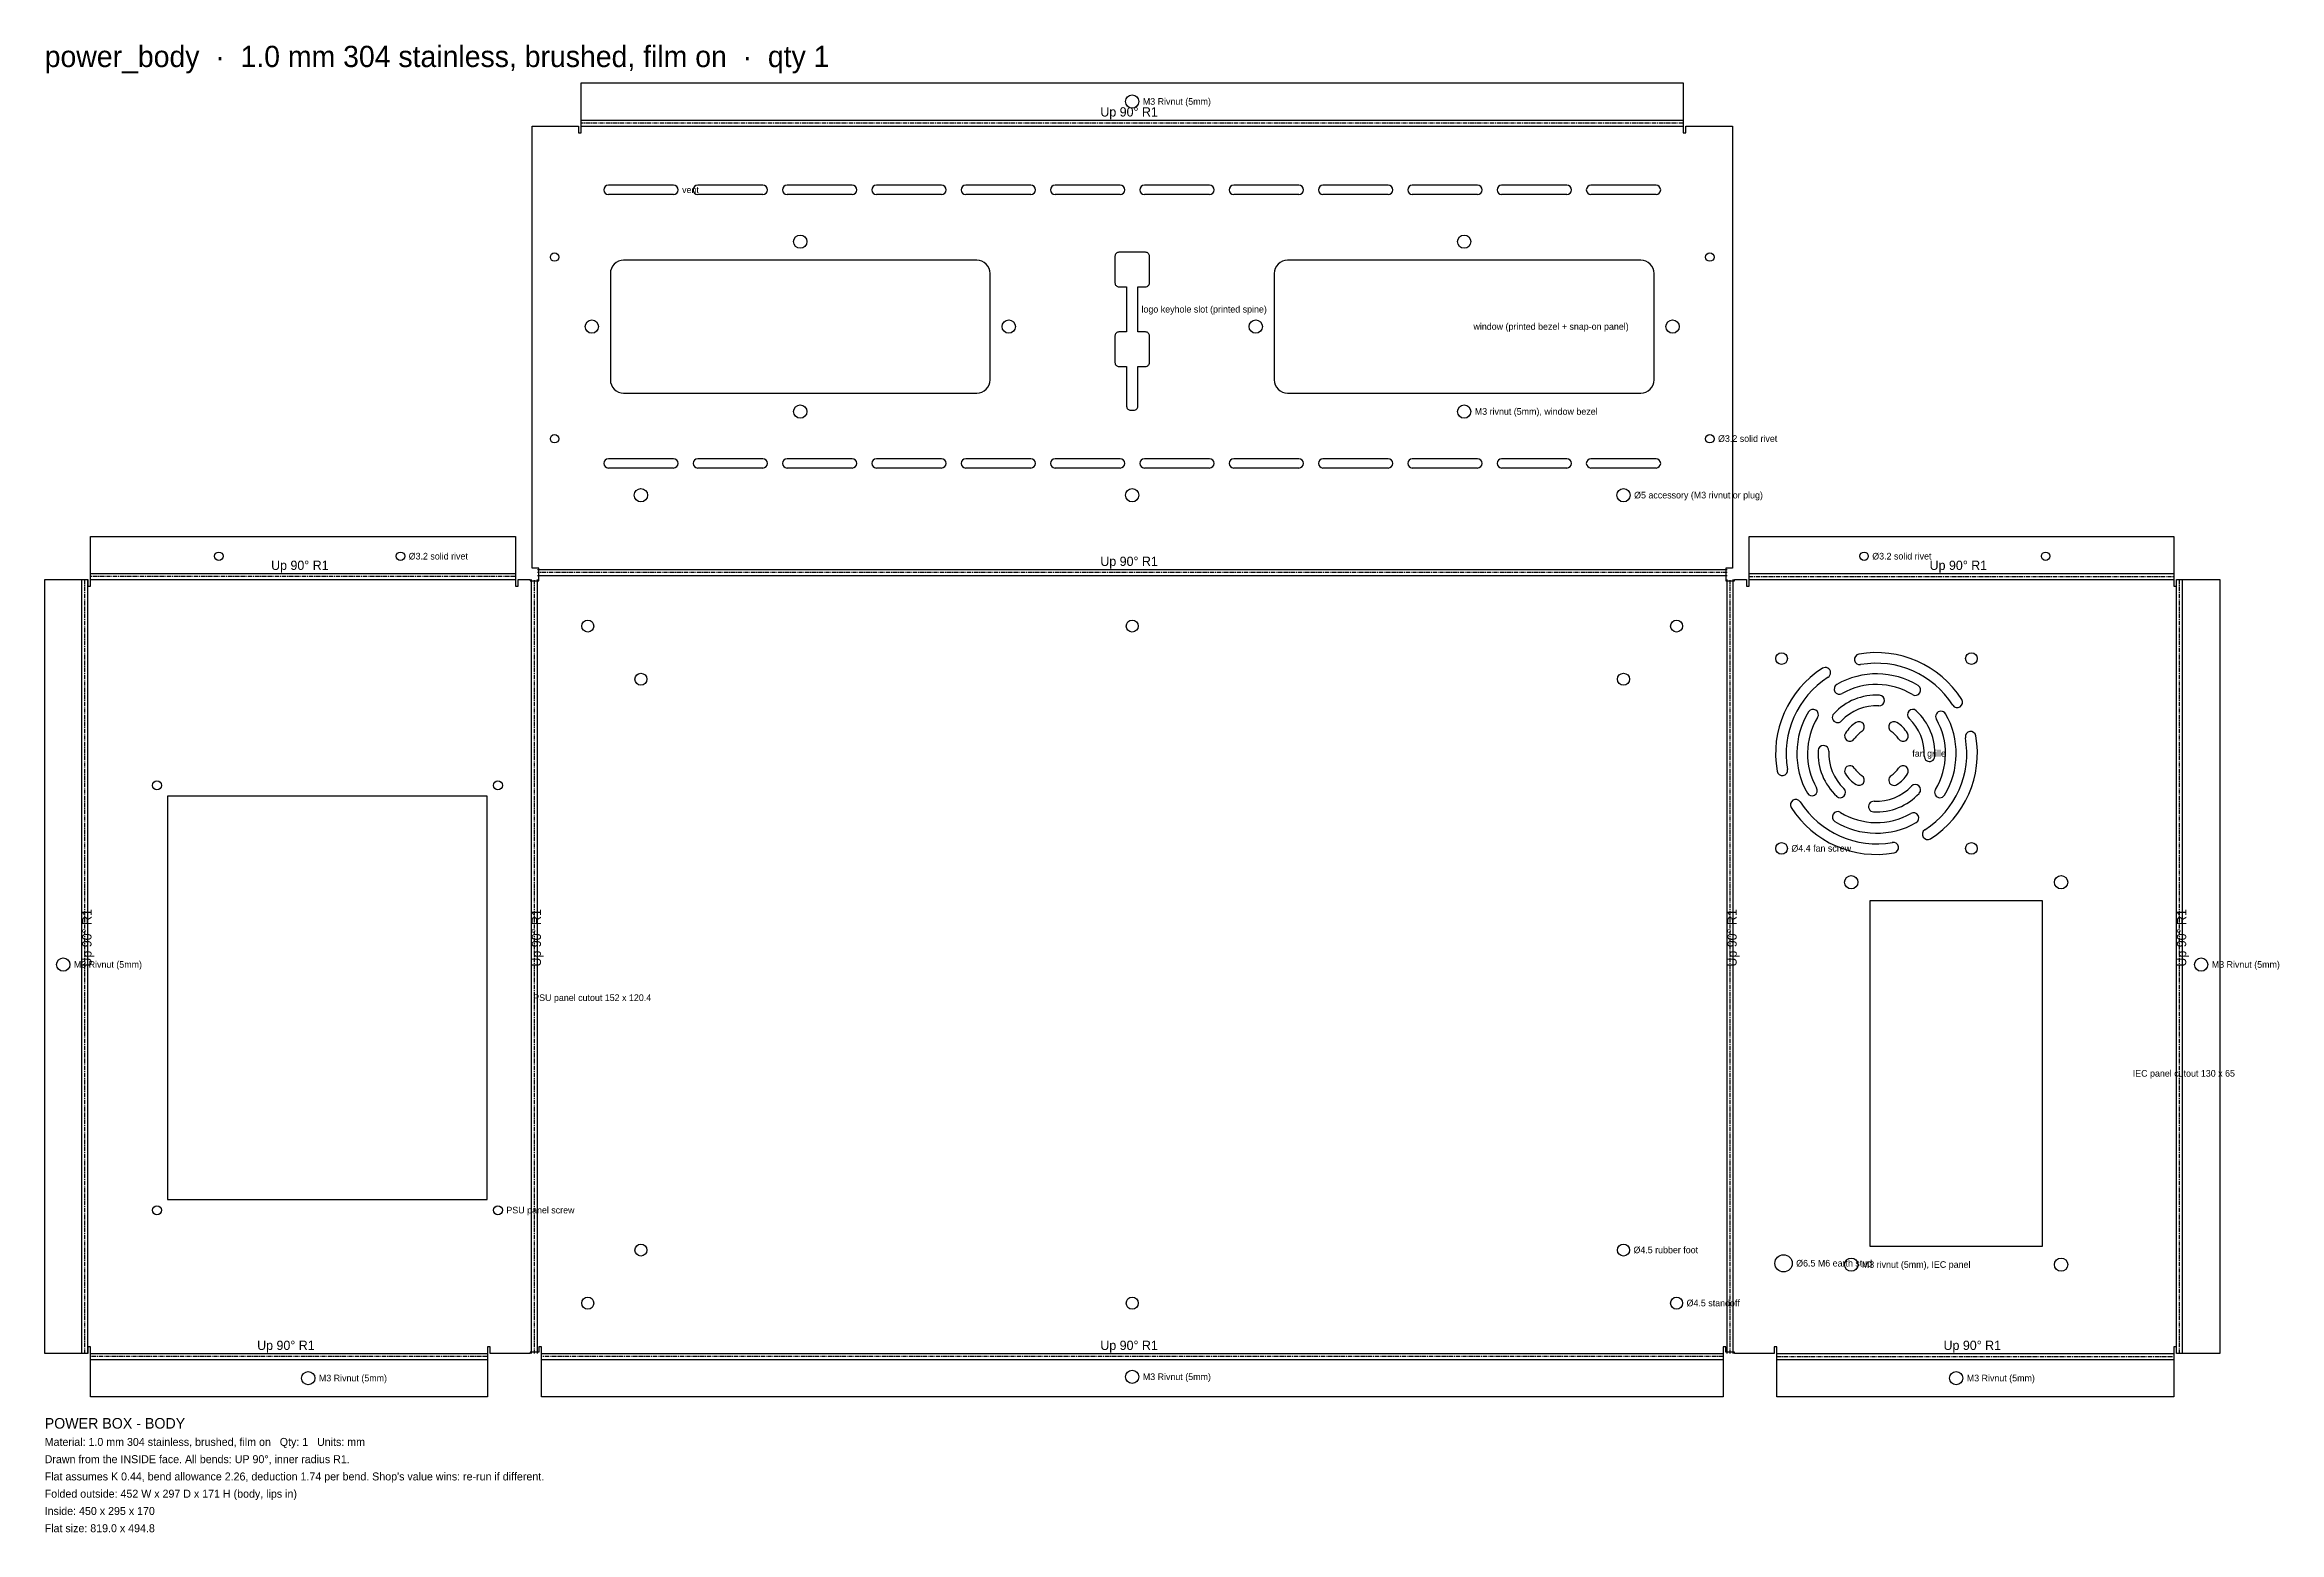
# Model space of a CAD drawing. Extents: x 0 to 1370, y -1092 to 53.
# Drawn here: x 0 to 841, y -1092 to -532 of the extents above; entities that cross this region are included whole.
import ezdxf

# ---------------------------------------------------------------- set-up
doc = ezdxf.new("R2010")
doc.units = 0
doc.linetypes.add('CENTER2', pattern=[2.541, 1.587, -0.318, 0.318, -0.318])
for name, color, linetype in [('Bend Center', 1, 'CENTER2'), ('Bend Notes', 3, 'CONTINUOUS'), ('Leaders', 5, 'CONTINUOUS'), ('Part Labels', 2, 'Continuous'), ('Title', 7, 'CONTINUOUS'), ('Visible', 7, 'CONTINUOUS'), ('Visible Narrow', 8, 'CONTINUOUS')]:
    doc.layers.add(name, color=color, linetype=linetype)

msp = doc.modelspace()

# ---------------------------------------------------------------- texts
at = {"layer": 'Bend Notes'}
for p in [(397.52, -559.27), (85.26, -730.03), (397.52, -728.53), (709.79, -730.03), (80.01, -1023.8), (397.52, -1023.8), (715.04, -1023.8)]:
    msp.add_text('Up 90%%D R1', height=3.5, dxfattribs=at).set_placement(p)
for p in [(17.63, -879.42), (186.89, -879.42), (637.15, -879.42), (806.42, -879.42)]:
    msp.add_text('Up 90%%D R1', height=3.5, rotation=90, dxfattribs=at).set_placement(p)
at = {"layer": 'Leaders'}
for s, p in [('M3 Rivnut (5mm)', (413.52, -554.84)), ('vent', (240.02, -588.1)), ('logo keyhole slot (printed spine)', (413.02, -633.1)), ('window (printed bezel + snap-on panel)', (538.02, -639.6)), ('M3 rivnut (5mm), window bezel', (538.52, -671.6)), ('%%c3.2 solid rivet', (630.12, -681.8)), ('%%c5 accessory (M3 rivnut or plug)', (598.52, -703.1)), ('%%c3.2 solid rivet', (137.06, -726.1)), ('%%c3.2 solid rivet', (688.19, -726.1)), ('fan grille', (703.29, -800.37)), ('%%c4.4 fan screw', (657.74, -836.12)), ('M3 Rivnut (5mm)', (11, -879.87)), ('M3 Rivnut (5mm)', (816.05, -879.87)), ('PSU panel cutout 152 x 120.4', (183.96, -892.37)), ('IEC panel cutout 130 x 65', (786.29, -920.87)), ('PSU panel screw', (173.86, -972.37)), ('%%c4.5 rubber foot', (598.27, -987.37)), ('%%c6.5 M6 earth stud', (659.54, -992.37)), ('M3 rivnut (5mm), IEC panel', (684.29, -992.87)), ('%%c4.5 standoff', (618.27, -1007.37)), ('M3 Rivnut (5mm)', (103.26, -1035.63)), ('M3 Rivnut (5mm)', (413.52, -1035.13)), ('M3 Rivnut (5mm)', (723.79, -1035.63))]:
    msp.add_text(s, height=2.5, dxfattribs=at).set_placement(p)
at = {"layer": 'Part Labels'}
msp.add_text('power_body  ·  1.0 mm 304 stainless, brushed, film on  ·  qty 1', height=8, dxfattribs=at).set_placement((0, -540.64))
at = {"layer": 'Title'}
for s, height, p in [('POWER BOX - BODY', 4, (0, -1053.43)), ('Material: 1.0 mm 304 stainless, brushed, film on   Qty: 1   Units: mm', 3, (0, -1059.93)), ('Drawn from the INSIDE face. All bends: UP 90%%D, inner radius R1.', 3, (0, -1066.43)), ("Flat assumes K 0.44, bend allowance 2.26, deduction 1.74 per bend. Shop's value wins: re-run if different.", 3, (0, -1072.93)), ('Folded outside: 452 W x 297 D x 171 H (body, lips in)', 3, (0, -1079.43)), ('Inside: 450 x 295 x 170', 3, (0, -1085.93)), ('Flat size: 819.0 x 494.8', 3, (0, -1092.43))]:
    msp.add_text(s, height=height, dxfattribs=at).set_placement(p)

# ---------------------------------------------------------------- linework, layer by layer
at = {"layer": 'Bend Center'}
for p, q in [((617.02, -561.77), (202.02, -561.77)), ((633.52, -731.03), (185.52, -731.03)), ((15.13, -1025.17), (15.13, -733.67)), ((177.26, -732.53), (17.26, -732.53)), ((184.39, -1025.17), (184.39, -733.67)), ((634.65, -1025.17), (634.65, -733.67)), ((641.79, -732.53), (801.79, -732.53)), ((803.92, -1025.17), (803.92, -733.67)), ((166.76, -1026.3), (17.26, -1026.3)), ((632.02, -1026.3), (187.02, -1026.3)), ((652.29, -1026.3), (801.79, -1026.3))]:
    msp.add_line(p, q, dxfattribs=at)
at = {"layer": 'Visible'}
for p, q in [((202.02, -560.14), (202.02, -546.64)), ((202.02, -546.64), (617.02, -546.64)), ((617.02, -546.64), (617.02, -560.14)), ((183.52, -729.4), (183.52, -562.9)), ((183.52, -562.9), (201.02, -562.9)), ((201.02, -562.9), (201.02, -565.4)), ((202.02, -560.64), (202.02, -560.14)), ((202.02, -562.9), (202.02, -560.64)), ((202.02, -565.4), (202.02, -562.9)), ((617.02, -560.14), (617.02, -560.64)), ((617.02, -560.64), (617.02, -562.9)), ((617.02, -562.9), (617.02, -565.4)), ((618.02, -565.4), (618.02, -562.9)), ((618.02, -562.9), (635.52, -562.9)), ((635.52, -562.9), (635.52, -729.4)), ((201.02, -565.4), (202.02, -565.4)), ((617.02, -565.4), (618.02, -565.4)), ((236.77, -585.15), (212.27, -585.15)), ((236.77, -588.65), (212.27, -588.65)), ((270.41, -585.15), (245.91, -585.15)), ((270.41, -588.65), (245.91, -588.65)), ((304.05, -585.15), (279.55, -585.15)), ((304.05, -588.65), (279.55, -588.65)), ((337.68, -585.15), (313.18, -585.15)), ((337.68, -588.65), (313.18, -588.65)), ((371.32, -585.15), (346.82, -585.15)), ((371.32, -588.65), (346.82, -588.65)), ((404.96, -585.15), (380.46, -585.15)), ((404.96, -588.65), (380.46, -588.65)), ((438.59, -585.15), (414.09, -585.15)), ((438.59, -588.65), (414.09, -588.65)), ((472.23, -585.15), (447.73, -585.15)), ((472.23, -588.65), (447.73, -588.65)), ((505.86, -585.15), (481.36, -585.15)), ((505.86, -588.65), (481.36, -588.65)), ((539.5, -585.15), (515, -585.15)), ((539.5, -588.65), (515, -588.65)), ((573.14, -585.15), (548.64, -585.15)), ((573.14, -588.65), (548.64, -588.65)), ((606.77, -585.15), (582.27, -585.15)), ((606.77, -588.65), (582.27, -588.65)), ((215.25, -614.25), (214.49, -614.87)), ((216.11, -613.78), (215.25, -614.25)), ((217.05, -613.5), (216.11, -613.78)), ((218.02, -613.4), (217.05, -613.5)), ((351.02, -613.4), (218.02, -613.4)), ((352, -613.5), (351.02, -613.4)), ((352.94, -613.78), (352, -613.5)), ((353.8, -614.25), (352.94, -613.78)), ((354.56, -614.87), (353.8, -614.25)), ((403.05, -611.61), (403.02, -611.9)), ((403.02, -611.9), (403.02, -621.9)), ((403.14, -611.33), (403.05, -611.61)), ((403.28, -611.07), (403.14, -611.33)), ((403.46, -610.84), (403.28, -611.07)), ((403.69, -610.66), (403.46, -610.84)), ((403.95, -610.52), (403.69, -610.66)), ((404.23, -610.43), (403.95, -610.52)), ((404.52, -610.4), (404.23, -610.43)), ((414.52, -610.4), (404.52, -610.4)), ((414.82, -610.43), (414.52, -610.4)), ((415.1, -610.52), (414.82, -610.43)), ((415.36, -610.66), (415.1, -610.52)), ((415.58, -610.84), (415.36, -610.66)), ((415.77, -611.07), (415.58, -610.84)), ((415.91, -611.33), (415.77, -611.07)), ((416, -611.61), (415.91, -611.33)), ((416.02, -611.9), (416, -611.61)), ((416.02, -621.9), (416.02, -611.9)), ((465.25, -614.25), (464.49, -614.87)), ((466.11, -613.78), (465.25, -614.25)), ((467.05, -613.5), (466.11, -613.78)), ((468.02, -613.4), (467.05, -613.5)), ((601.02, -613.4), (468.02, -613.4)), ((602, -613.5), (601.02, -613.4)), ((602.94, -613.78), (602, -613.5)), ((603.8, -614.25), (602.94, -613.78)), ((604.56, -614.87), (603.8, -614.25)), ((213.12, -617.43), (213.02, -618.4)), ((213.02, -618.4), (213.02, -658.4)), ((213.4, -616.49), (213.12, -617.43)), ((213.87, -615.63), (213.4, -616.49)), ((214.49, -614.87), (213.87, -615.63)), ((355.18, -615.63), (354.56, -614.87)), ((355.64, -616.49), (355.18, -615.63)), ((355.93, -617.43), (355.64, -616.49)), ((356.02, -618.4), (355.93, -617.43)), ((356.02, -658.4), (356.02, -618.4)), ((403.02, -621.9), (403.05, -622.2)), ((403.05, -622.2), (403.14, -622.48)), ((403.14, -622.48), (403.28, -622.74)), ((415.77, -622.74), (415.91, -622.48)), ((415.91, -622.48), (416, -622.2)), ((416, -622.2), (416.02, -621.9)), ((463.12, -617.43), (463.02, -618.4)), ((463.02, -618.4), (463.02, -658.4)), ((463.4, -616.49), (463.12, -617.43)), ((463.87, -615.63), (463.4, -616.49)), ((464.49, -614.87), (463.87, -615.63)), ((605.18, -615.63), (604.56, -614.87)), ((605.64, -616.49), (605.18, -615.63)), ((605.93, -617.43), (605.64, -616.49)), ((606.02, -618.4), (605.93, -617.43)), ((606.02, -658.4), (606.02, -618.4)), ((403.28, -622.74), (403.46, -622.96)), ((403.46, -622.96), (403.69, -623.15)), ((403.69, -623.15), (403.95, -623.29)), ((403.95, -623.29), (404.23, -623.37)), ((404.23, -623.37), (404.52, -623.4)), ((404.52, -623.4), (407.35, -623.4)), ((407.35, -623.4), (407.42, -623.41)), ((407.42, -623.41), (407.42, -623.48)), ((407.42, -623.48), (407.42, -640.33)), ((411.62, -623.48), (411.63, -623.41)), ((411.62, -640.33), (411.62, -623.48)), ((411.63, -623.41), (411.7, -623.4)), ((411.7, -623.4), (414.52, -623.4)), ((414.52, -623.4), (414.82, -623.37)), ((414.82, -623.37), (415.1, -623.29)), ((415.1, -623.29), (415.36, -623.15)), ((415.36, -623.15), (415.58, -622.96)), ((415.58, -622.96), (415.77, -622.74)), ((403.05, -641.61), (403.02, -641.9)), ((403.02, -641.9), (403.02, -651.9)), ((403.14, -641.33), (403.05, -641.61)), ((403.28, -641.07), (403.14, -641.33)), ((403.46, -640.84), (403.28, -641.07)), ((403.69, -640.66), (403.46, -640.84)), ((403.95, -640.52), (403.69, -640.66)), ((404.23, -640.43), (403.95, -640.52)), ((404.52, -640.4), (404.23, -640.43)), ((407.35, -640.4), (404.52, -640.4)), ((407.42, -640.4), (407.35, -640.4)), ((407.42, -640.33), (407.42, -640.4)), ((411.63, -640.4), (411.62, -640.33)), ((411.7, -640.4), (411.63, -640.4)), ((414.52, -640.4), (411.7, -640.4)), ((414.82, -640.43), (414.52, -640.4)), ((415.1, -640.52), (414.82, -640.43)), ((415.36, -640.66), (415.1, -640.52)), ((415.58, -640.84), (415.36, -640.66)), ((415.77, -641.07), (415.58, -640.84)), ((415.91, -641.33), (415.77, -641.07)), ((416, -641.61), (415.91, -641.33)), ((416.02, -641.9), (416, -641.61)), ((416.02, -651.9), (416.02, -641.9)), ((403.02, -651.9), (403.05, -652.2)), ((403.05, -652.2), (403.14, -652.48)), ((403.14, -652.48), (403.28, -652.74)), ((403.28, -652.74), (403.46, -652.96)), ((403.46, -652.96), (403.69, -653.15)), ((403.69, -653.15), (403.95, -653.29)), ((403.95, -653.29), (404.23, -653.37)), ((404.23, -653.37), (404.52, -653.4)), ((404.52, -653.4), (407.35, -653.4)), ((407.35, -653.4), (407.42, -653.41)), ((407.42, -653.41), (407.42, -653.48)), ((407.42, -653.48), (407.42, -668.4)), ((411.62, -653.48), (411.63, -653.41)), ((411.62, -668.4), (411.62, -653.48)), ((411.63, -653.41), (411.7, -653.4)), ((411.7, -653.4), (414.52, -653.4)), ((414.52, -653.4), (414.82, -653.37)), ((414.82, -653.37), (415.1, -653.29)), ((415.1, -653.29), (415.36, -653.15)), ((415.36, -653.15), (415.58, -652.96)), ((415.58, -652.96), (415.77, -652.74)), ((415.77, -652.74), (415.91, -652.48)), ((415.91, -652.48), (416, -652.2)), ((416, -652.2), (416.02, -651.9)), ((213.02, -658.4), (213.12, -659.38)), ((213.12, -659.38), (213.4, -660.32)), ((213.4, -660.32), (213.87, -661.18)), ((213.87, -661.18), (214.49, -661.94)), ((214.49, -661.94), (215.25, -662.56)), ((215.25, -662.56), (216.11, -663.02)), ((216.11, -663.02), (217.05, -663.31)), ((217.05, -663.31), (218.02, -663.4)), ((218.02, -663.4), (351.02, -663.4)), ((351.02, -663.4), (352, -663.31)), ((352, -663.31), (352.94, -663.02)), ((352.94, -663.02), (353.8, -662.56)), ((353.8, -662.56), (354.56, -661.94)), ((354.56, -661.94), (355.18, -661.18)), ((355.18, -661.18), (355.64, -660.32)), ((355.64, -660.32), (355.93, -659.38)), ((355.93, -659.38), (356.02, -658.4)), ((463.02, -658.4), (463.12, -659.38)), ((463.12, -659.38), (463.4, -660.32)), ((463.4, -660.32), (463.87, -661.18)), ((463.87, -661.18), (464.49, -661.94)), ((464.49, -661.94), (465.25, -662.56)), ((465.25, -662.56), (466.11, -663.02)), ((466.11, -663.02), (467.05, -663.31)), ((467.05, -663.31), (468.02, -663.4)), ((468.02, -663.4), (601.02, -663.4)), ((601.02, -663.4), (602, -663.31)), ((602, -663.31), (602.94, -663.02)), ((602.94, -663.02), (603.8, -662.56)), ((603.8, -662.56), (604.56, -661.94)), ((604.56, -661.94), (605.18, -661.18)), ((605.18, -661.18), (605.64, -660.32)), ((605.64, -660.32), (605.93, -659.38)), ((605.93, -659.38), (606.02, -658.4)), ((407.42, -668.4), (407.45, -668.7)), ((407.45, -668.7), (407.54, -668.98)), ((407.54, -668.98), (407.68, -669.24)), ((407.68, -669.24), (407.86, -669.46)), ((407.86, -669.46), (408.09, -669.65)), ((408.09, -669.65), (408.35, -669.79)), ((408.35, -669.79), (408.63, -669.87)), ((408.63, -669.87), (408.92, -669.9)), ((408.92, -669.9), (410.12, -669.9)), ((410.12, -669.9), (410.42, -669.87)), ((410.42, -669.87), (410.7, -669.79)), ((410.7, -669.79), (410.96, -669.65)), ((410.96, -669.65), (411.18, -669.46)), ((411.18, -669.46), (411.37, -669.24)), ((411.37, -669.24), (411.51, -668.98)), ((411.51, -668.98), (411.6, -668.7)), ((411.6, -668.7), (411.62, -668.4)), ((236.77, -688.15), (212.27, -688.15)), ((270.41, -688.15), (245.91, -688.15)), ((304.05, -688.15), (279.55, -688.15)), ((337.68, -688.15), (313.18, -688.15)), ((371.32, -688.15), (346.82, -688.15)), ((404.96, -688.15), (380.46, -688.15)), ((438.59, -688.15), (414.09, -688.15)), ((472.23, -688.15), (447.73, -688.15)), ((505.86, -688.15), (481.36, -688.15)), ((539.5, -688.15), (515, -688.15)), ((573.14, -688.15), (548.64, -688.15)), ((606.77, -688.15), (582.27, -688.15)), ((236.77, -691.65), (212.27, -691.65)), ((270.41, -691.65), (245.91, -691.65)), ((304.05, -691.65), (279.55, -691.65)), ((337.68, -691.65), (313.18, -691.65)), ((371.32, -691.65), (346.82, -691.65)), ((404.96, -691.65), (380.46, -691.65)), ((438.59, -691.65), (414.09, -691.65)), ((472.23, -691.65), (447.73, -691.65)), ((505.86, -691.65), (481.36, -691.65)), ((539.5, -691.65), (515, -691.65)), ((573.14, -691.65), (548.64, -691.65)), ((606.77, -691.65), (582.27, -691.65)), ((17.26, -730.9), (17.26, -717.4)), ((17.26, -717.4), (177.26, -717.4)), ((177.26, -717.4), (177.26, -730.9)), ((641.79, -730.9), (641.79, -717.4)), ((641.79, -717.4), (801.79, -717.4)), ((801.79, -717.4), (801.79, -730.9)), ((17.26, -731.4), (17.26, -730.9)), ((17.26, -733.67), (17.26, -731.4)), ((177.26, -730.9), (177.26, -731.4)), ((177.26, -731.4), (177.26, -733.67)), ((186.02, -729.4), (183.52, -729.4)), ((186.02, -734.17), (186.02, -729.4)), ((635.52, -729.4), (633.02, -729.4)), ((633.02, -729.4), (633.02, -734.17)), ((641.79, -731.4), (641.79, -730.9)), ((641.79, -733.67), (641.79, -731.4)), ((801.79, -730.9), (801.79, -731.4)), ((801.79, -731.4), (801.79, -733.67)), ((0, -1025.17), (0, -733.67)), ((0, -733.67), (14, -733.67)), ((14, -733.67), (16.26, -733.67)), ((16.26, -733.67), (16.26, -736.17)), ((16.26, -736.17), (17.26, -736.17)), ((17.26, -736.17), (17.26, -733.67)), ((177.26, -733.67), (177.26, -736.17)), ((177.26, -736.17), (178.26, -736.17)), ((178.26, -736.17), (178.26, -733.67)), ((178.26, -733.67), (182.76, -733.67)), ((182.76, -733.67), (182.76, -734.17)), ((182.76, -734.17), (186.02, -734.17)), ((633.02, -734.17), (636.29, -734.17)), ((636.29, -734.17), (636.29, -733.67)), ((636.29, -733.67), (640.79, -733.67)), ((640.79, -733.67), (640.79, -736.17)), ((640.79, -736.17), (641.79, -736.17)), ((641.79, -736.17), (641.79, -733.67)), ((801.79, -733.67), (801.79, -736.17)), ((801.79, -736.17), (802.79, -736.17)), ((802.79, -736.17), (802.79, -733.67)), ((802.79, -733.67), (805.05, -733.67)), ((805.05, -733.67), (819.05, -733.67)), ((819.05, -733.67), (819.05, -1025.17)), ((166.66, -815.17), (46.26, -815.17)), ((46.26, -815.17), (46.26, -967.17)), ((166.66, -967.17), (166.66, -815.17)), ((752.29, -854.67), (687.29, -854.67)), ((687.29, -854.67), (687.29, -984.67)), ((752.29, -984.67), (752.29, -854.67)), ((46.26, -967.17), (166.66, -967.17)), ((687.29, -984.67), (752.29, -984.67)), ((14, -1025.17), (0, -1025.17)), ((16.26, -1025.17), (14, -1025.17)), ((17.26, -1022.67), (16.26, -1022.67)), ((16.26, -1022.67), (16.26, -1025.17)), ((17.26, -1025.17), (17.26, -1022.67)), ((17.26, -1027.43), (17.26, -1025.17)), ((167.76, -1022.67), (166.76, -1022.67)), ((166.76, -1022.67), (166.76, -1025.17)), ((166.76, -1025.17), (166.76, -1027.43)), ((167.76, -1025.17), (167.76, -1022.67)), ((182.76, -1025.17), (167.76, -1025.17)), ((186.02, -1024.67), (182.76, -1024.67)), ((182.76, -1024.67), (182.76, -1025.17)), ((187.02, -1022.67), (186.02, -1022.67)), ((186.02, -1022.67), (186.02, -1024.67)), ((187.02, -1025.17), (187.02, -1022.67)), ((187.02, -1027.43), (187.02, -1025.17)), ((633.02, -1022.67), (632.02, -1022.67)), ((632.02, -1022.67), (632.02, -1025.17)), ((632.02, -1025.17), (632.02, -1027.43)), ((633.02, -1024.67), (633.02, -1022.67)), ((636.29, -1024.67), (633.02, -1024.67)), ((636.29, -1025.17), (636.29, -1024.67)), ((651.29, -1025.17), (636.29, -1025.17)), ((652.29, -1022.67), (651.29, -1022.67)), ((651.29, -1022.67), (651.29, -1025.17)), ((652.29, -1025.17), (652.29, -1022.67)), ((652.29, -1027.43), (652.29, -1025.17)), ((802.79, -1022.67), (801.79, -1022.67)), ((801.79, -1022.67), (801.79, -1025.17)), ((801.79, -1025.17), (801.79, -1027.43)), ((802.79, -1025.17), (802.79, -1022.67)), ((805.05, -1025.17), (802.79, -1025.17)), ((819.05, -1025.17), (805.05, -1025.17)), ((17.26, -1027.93), (17.26, -1027.43)), ((17.26, -1041.43), (17.26, -1027.93)), ((166.76, -1027.43), (166.76, -1027.93)), ((166.76, -1027.93), (166.76, -1041.43)), ((187.02, -1027.93), (187.02, -1027.43)), ((187.02, -1041.43), (187.02, -1027.93)), ((632.02, -1027.43), (632.02, -1027.93)), ((632.02, -1027.93), (632.02, -1041.43)), ((652.29, -1027.93), (652.29, -1027.43)), ((652.29, -1041.43), (652.29, -1027.93)), ((801.79, -1027.43), (801.79, -1027.93)), ((801.79, -1027.93), (801.79, -1041.43)), ((166.76, -1041.43), (17.26, -1041.43)), ((632.02, -1041.43), (187.02, -1041.43)), ((801.79, -1041.43), (652.29, -1041.43))]:
    msp.add_line(p, q, dxfattribs=at)
for centre, radius in [((409.52, -553.64), 2.5), ((284.52, -606.4), 2.5), ((534.52, -606.4), 2.5), ((192.02, -612.2), 1.6), ((627.02, -612.2), 1.6), ((206.02, -638.4), 2.5), ((363.02, -638.4), 2.5), ((456.02, -638.4), 2.5), ((613.02, -638.4), 2.5), ((284.52, -670.4), 2.5), ((534.52, -670.4), 2.5), ((192.02, -680.6), 1.6), ((627.02, -680.6), 1.6), ((224.52, -701.9), 2.5), ((409.52, -701.9), 2.5), ((594.52, -701.9), 2.5), ((65.56, -724.9), 1.6), ((133.96, -724.9), 1.6), ((685.09, -724.9), 1.6), ((753.49, -724.9), 1.6), ((204.52, -751.17), 2.25), ((409.52, -751.17), 2.25), ((614.52, -751.17), 2.25), ((654.04, -763.42), 2.2), ((725.54, -763.42), 2.2), ((224.52, -771.17), 2.25), ((594.52, -771.17), 2.25), ((42.26, -811.17), 1.7), ((170.66, -811.17), 1.7), ((654.04, -834.92), 2.2), ((725.54, -834.92), 2.2), ((680.29, -847.67), 2.5), ((759.29, -847.67), 2.5), ((7, -878.67), 2.5), ((812.05, -878.67), 2.5), ((42.26, -971.17), 1.7), ((170.66, -971.17), 1.7), ((224.52, -986.17), 2.25), ((594.52, -986.17), 2.25), ((654.79, -991.17), 3.25), ((680.29, -991.67), 2.5), ((759.29, -991.67), 2.5), ((204.52, -1006.17), 2.25), ((409.52, -1006.17), 2.25), ((614.52, -1006.17), 2.25), ((99.26, -1034.43), 2.5), ((409.52, -1033.93), 2.5), ((719.79, -1034.43), 2.5)]:
    msp.add_circle(centre, radius, dxfattribs=at)
for centre, radius, start, end in [((212.27, -586.9), 1.75, 90, 270), ((236.77, -586.9), 1.75, 270, 90), ((245.91, -586.9), 1.75, 90, 270), ((270.41, -586.9), 1.75, 270, 90), ((279.55, -586.9), 1.75, 90, 270), ((304.05, -586.9), 1.75, 270, 90), ((313.18, -586.9), 1.75, 90, 270), ((337.68, -586.9), 1.75, 270, 90), ((346.82, -586.9), 1.75, 90, 270), ((371.32, -586.9), 1.75, 270, 90), ((380.46, -586.9), 1.75, 90, 270), ((404.96, -586.9), 1.75, 270, 90), ((414.09, -586.9), 1.75, 90, 270), ((438.59, -586.9), 1.75, 270, 90), ((447.73, -586.9), 1.75, 90, 270), ((472.23, -586.9), 1.75, 270, 90), ((481.36, -586.9), 1.75, 90, 270), ((505.86, -586.9), 1.75, 270, 90), ((515, -586.9), 1.75, 90, 270), ((539.5, -586.9), 1.75, 270, 90), ((548.64, -586.9), 1.75, 90, 270), ((573.14, -586.9), 1.75, 270, 90), ((582.27, -586.9), 1.75, 90, 270), ((606.77, -586.9), 1.75, 270, 90), ((212.27, -689.9), 1.75, 90, 270), ((236.77, -689.9), 1.75, 270, 90), ((245.91, -689.9), 1.75, 90, 270), ((270.41, -689.9), 1.75, 270, 90), ((279.55, -689.9), 1.75, 90, 270), ((304.05, -689.9), 1.75, 270, 90), ((313.18, -689.9), 1.75, 90, 270), ((337.68, -689.9), 1.75, 270, 90), ((346.82, -689.9), 1.75, 90, 270), ((371.32, -689.9), 1.75, 270, 90), ((380.46, -689.9), 1.75, 90, 270), ((404.96, -689.9), 1.75, 270, 90), ((414.09, -689.9), 1.75, 90, 270), ((438.59, -689.9), 1.75, 270, 90), ((447.73, -689.9), 1.75, 90, 270), ((472.23, -689.9), 1.75, 270, 90), ((481.36, -689.9), 1.75, 90, 270), ((505.86, -689.9), 1.75, 270, 90), ((515, -689.9), 1.75, 90, 270), ((539.5, -689.9), 1.75, 270, 90), ((548.64, -689.9), 1.75, 90, 270), ((573.14, -689.9), 1.75, 270, 90), ((582.27, -689.9), 1.75, 90, 270), ((606.77, -689.9), 1.75, 270, 90), ((683.47, -763.72), 2, 100.1042, 280.1042), ((689.79, -799.17), 38, 32.3859, 100.1042), ((689.79, -799.17), 34, 32.3859, 100.1042), ((689.79, -799.17), 38, 122.3859, 190.1042), ((689.79, -799.17), 34, 122.3859, 190.1042), ((670.5, -768.77), 2, 302.3859, 122.3859), ((675.85, -774.88), 2, 119.8394, 299.8394), ((689.79, -799.17), 30, 58.4873, 119.8394), ((689.79, -799.17), 26, 58.4873, 119.8394), ((704.42, -775.29), 2, 238.4873, 58.4873), ((665.92, -784.53), 2, 328.4873, 148.4873), ((689.79, -799.17), 22, 87.1352, 137.0282), ((689.79, -799.17), 18, 87.1352, 137.0282), ((690.79, -779.19), 2, 267.1352, 87.1352), ((703.42, -784.53), 2, 47.0282, 227.0282), ((720.19, -779.88), 2, 212.3859, 32.3859), ((689.79, -799.17), 30, 148.4873, 209.8394), ((689.79, -799.17), 26, 148.4873, 209.8394), ((675.15, -785.53), 2, 137.0282, 317.0282), ((689.79, -799.17), 14, 123.4225, 146.5775), ((689.79, -799.17), 10, 123.4225, 146.5775), ((683.18, -789.15), 2, 303.4225, 123.4225), ((696.4, -789.15), 2, 56.5775, 236.5775), ((689.79, -799.17), 10, 33.4225, 56.5775), ((689.79, -799.17), 14, 33.4225, 56.5775), ((689.79, -799.17), 18, 357.1352, 47.0282), ((689.79, -799.17), 22, 357.1352, 47.0282), ((689.79, -799.17), 26, 328.4873, 29.8394), ((714.07, -785.23), 2, 29.8394, 209.8394), ((689.79, -799.17), 30, 328.4873, 29.8394), ((725.23, -792.85), 2, 10.1042, 190.1042), ((689.79, -799.17), 22, 177.1352, 227.0282), ((669.81, -798.17), 2, 357.1352, 177.1352), ((689.79, -799.17), 18, 177.1352, 227.0282), ((679.77, -792.56), 2, 146.5775, 326.5775), ((699.8, -792.56), 2, 213.4225, 33.4225), ((689.79, -799.17), 34, 302.3859, 10.1042), ((689.79, -799.17), 38, 302.3859, 10.1042), ((654.34, -805.48), 2, 190.1042, 10.1042), ((679.77, -805.78), 2, 33.4225, 213.4225), ((689.79, -799.17), 14, 213.4225, 236.5775), ((689.79, -799.17), 10, 213.4225, 236.5775), ((683.18, -809.18), 2, 236.5775, 56.5775), ((696.4, -809.18), 2, 123.4225, 303.4225), ((689.79, -799.17), 10, 303.4225, 326.5775), ((689.79, -799.17), 14, 303.4225, 326.5775), ((699.8, -805.78), 2, 326.5775, 146.5775), ((709.76, -800.17), 2, 177.1352, 357.1352), ((665.5, -813.1), 2, 209.8394, 29.8394), ((676.15, -813.8), 2, 227.0282, 47.0282), ((689.79, -799.17), 22, 267.1352, 317.0282), ((689.79, -799.17), 18, 267.1352, 317.0282), ((704.42, -812.8), 2, 317.0282, 137.0282), ((713.66, -813.8), 2, 148.4873, 328.4873), ((659.39, -818.45), 2, 32.3859, 212.3859), ((689.79, -799.17), 38, 212.3859, 280.1042), ((689.79, -799.17), 34, 212.3859, 280.1042), ((675.15, -823.04), 2, 58.4873, 238.4873), ((689.79, -799.17), 26, 238.4873, 299.8394), ((688.79, -819.14), 2, 87.1352, 267.1352), ((703.72, -823.45), 2, 299.8394, 119.8394), ((689.79, -799.17), 30, 238.4873, 299.8394), ((696.1, -834.61), 2, 280.1042, 100.1042), ((709.07, -829.57), 2, 122.3859, 302.3859)]:
    msp.add_arc(centre, radius, start, end, dxfattribs=at)
at = {"layer": 'Visible Narrow'}
for p, q in [((202.02, -560.64), (617.02, -560.64)), ((202.02, -562.9), (617.02, -562.9)), ((17.26, -731.4), (177.26, -731.4)), ((185.52, -729.9), (633.52, -729.9)), ((641.79, -731.4), (801.79, -731.4)), ((14, -1025.17), (14, -733.67)), ((16.26, -1025.17), (16.26, -733.67)), ((17.26, -733.67), (177.26, -733.67)), ((183.26, -1025.17), (183.26, -733.67)), ((185.52, -732.17), (633.52, -732.17)), ((185.52, -1025.17), (185.52, -733.67)), ((633.52, -1025.17), (633.52, -733.67)), ((635.79, -1025.17), (635.79, -733.67)), ((641.79, -733.67), (801.79, -733.67)), ((802.79, -1025.17), (802.79, -733.67)), ((805.05, -1025.17), (805.05, -733.67)), ((17.26, -1025.17), (166.76, -1025.17)), ((187.02, -1025.17), (632.02, -1025.17)), ((652.29, -1025.17), (801.79, -1025.17)), ((17.26, -1027.43), (166.76, -1027.43)), ((187.02, -1027.43), (632.02, -1027.43)), ((652.29, -1027.43), (801.79, -1027.43))]:
    msp.add_line(p, q, dxfattribs=at)

msp.set_redraw_order([(e.dxf.handle, doc.entitydb.next_handle()) for e in msp.query("TEXT MTEXT ATTDEF DIMENSION ARC_DIMENSION")])  # texts and dimensions are drawn at this point

doc.saveas('drawing.dxf')
